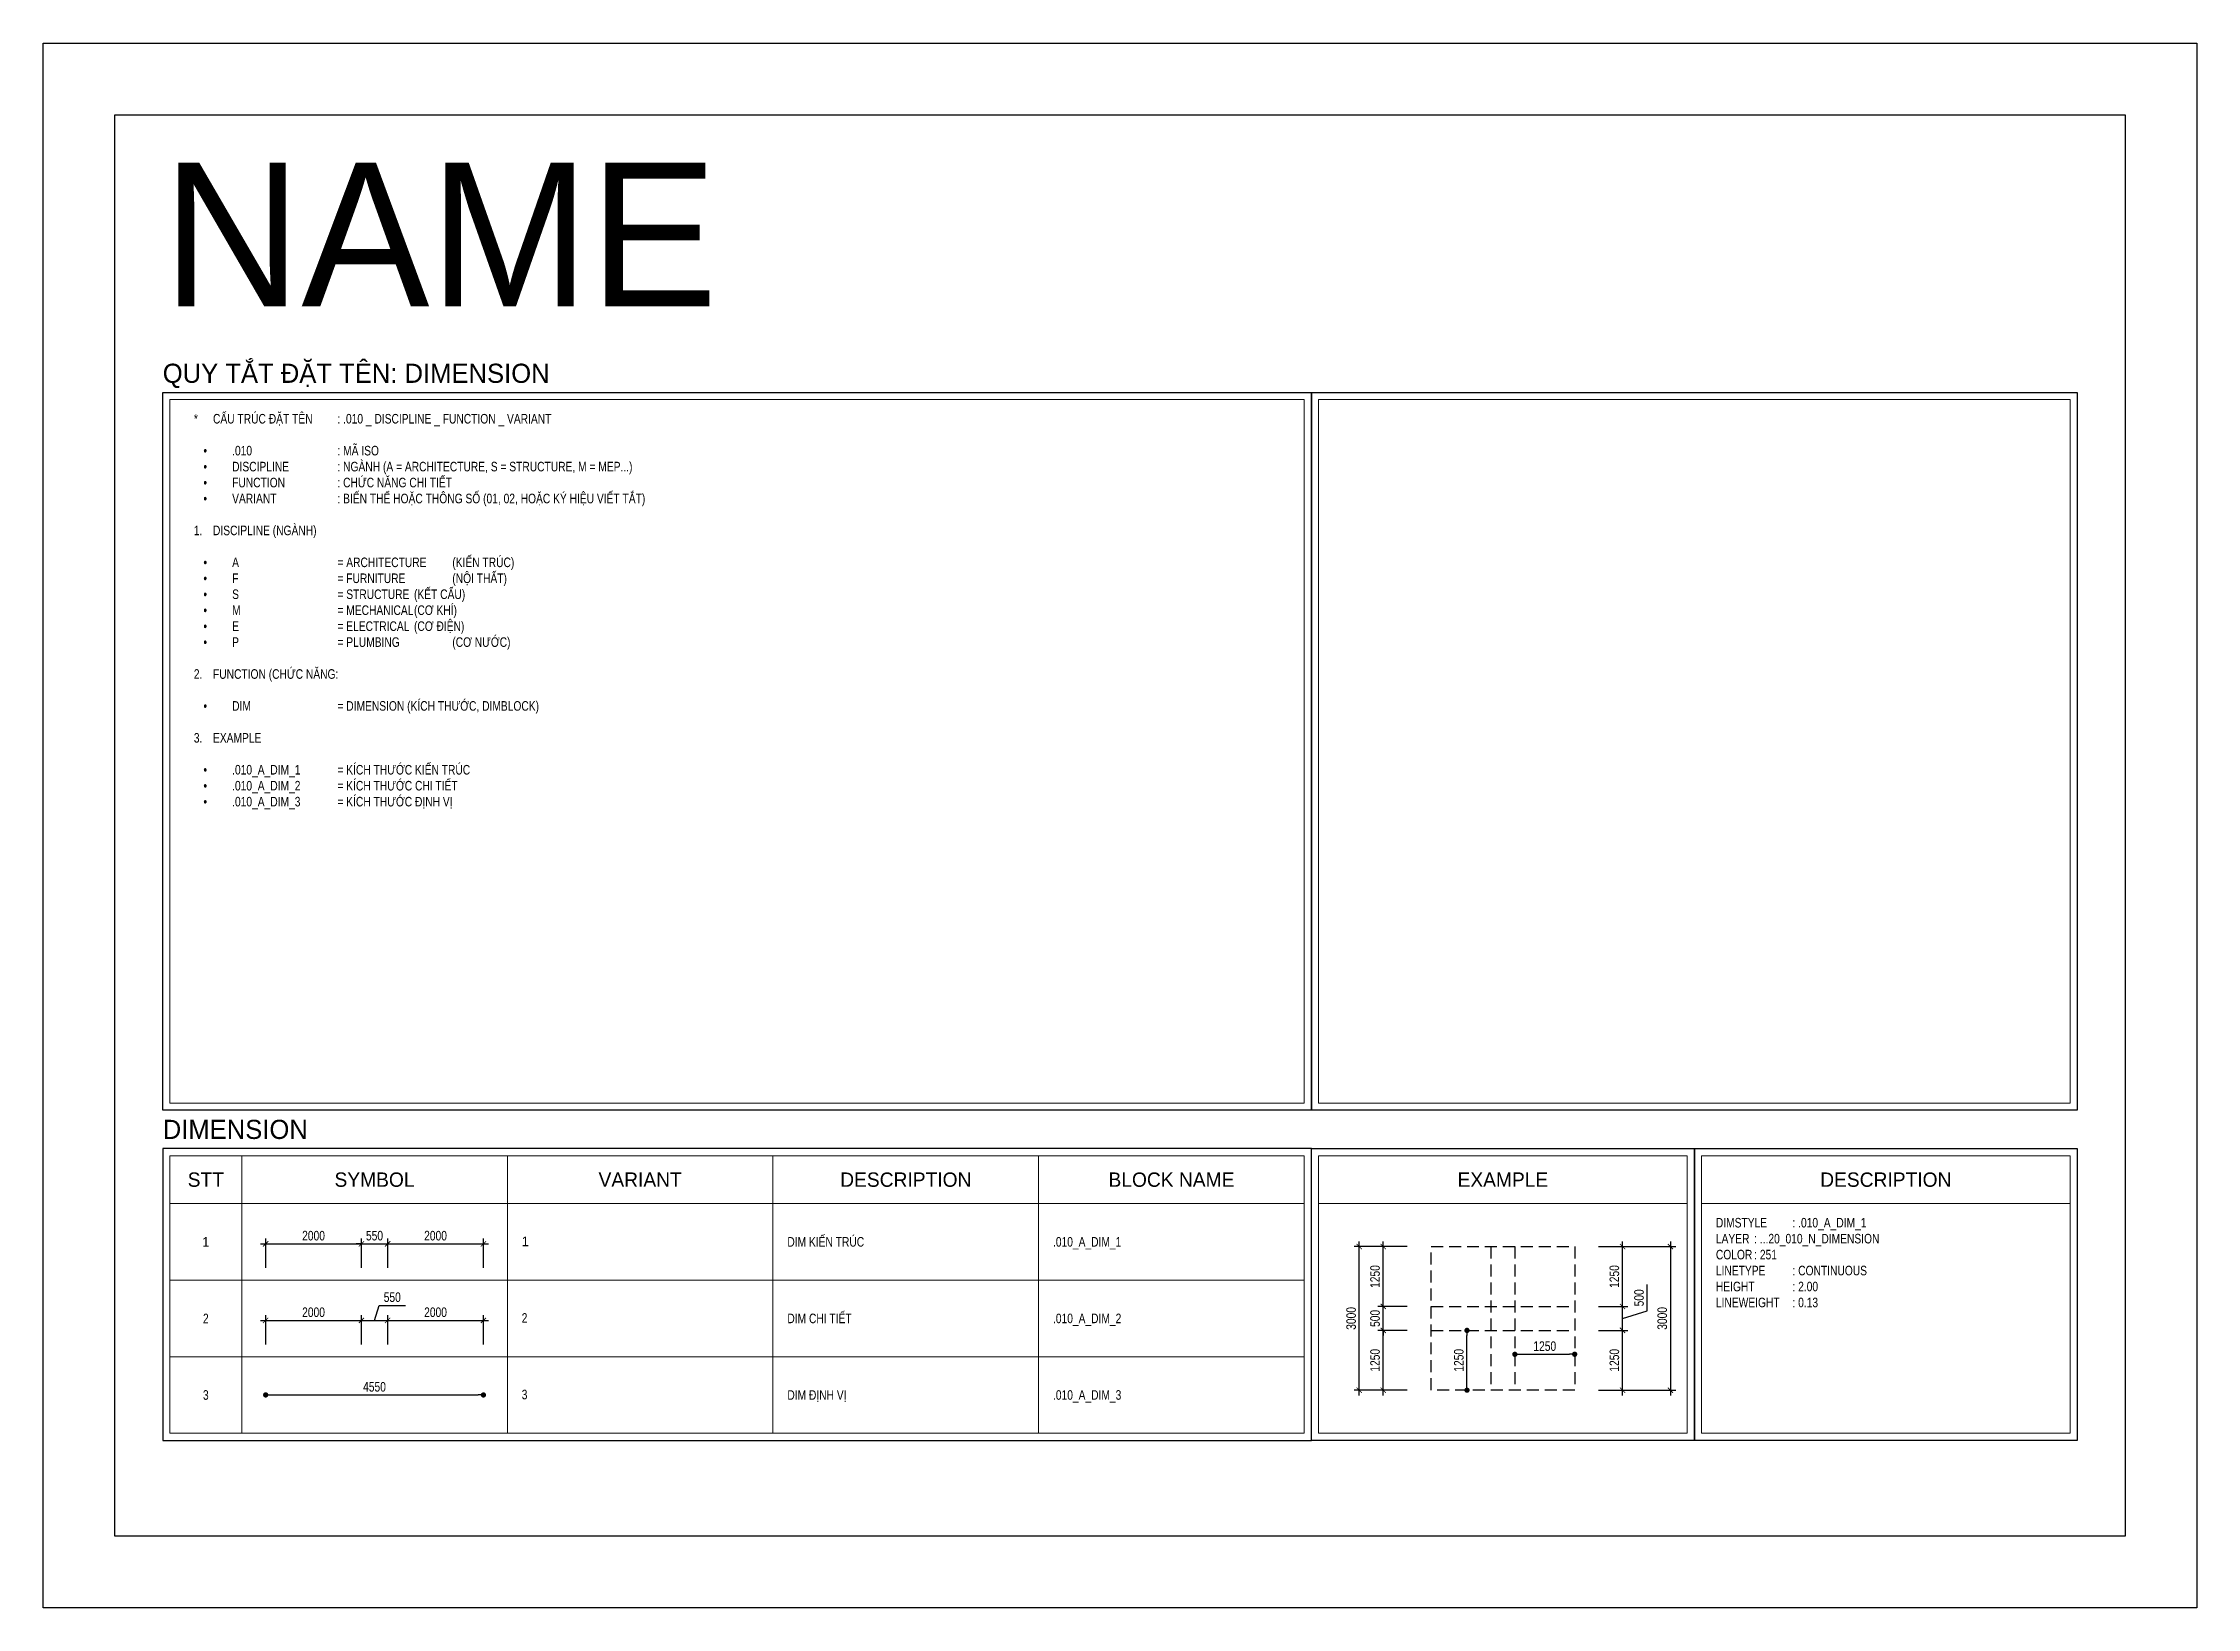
# Model space of a CAD drawing. Header units: millimetres. Extents: x 21129 to 2803301, y -510327 to 166837.
# Drawn here: x 353892 to 398892, y -97763 to -65063 of the extents above; entities that cross this region are included whole.
import ezdxf
from ezdxf.enums import TextEntityAlignment as Align

# ---------------------------------------------------------------- set-up
doc = ezdxf.new("R2010")
doc.units = ezdxf.units.MM
doc.linetypes.add('HIDDEN', pattern=[0.375, 0.25, -0.125])
doc.layers.get('Defpoints').update_dxf_attribs({"color": 140})
for name, color, linetype in [('....01_TNT_A_DRAWING', 7, 'Continuous'), ('....20_TNT_N_TEXT', 9, 'Continuous'), ('....22_TNT_N_DIMENSION', 251, 'Continuous')]:
    doc.layers.add(name, color=color, linetype=linetype)
doc.layers.add('....02_TNT_A_VIRTURAL', color=9, linetype='Continuous', lineweight=30, transparency=0.5)
doc.layers.add('....03_TNT_A_THIN', color=251, linetype='Continuous', lineweight=13, transparency=0.5)
doc.layers.add('....04_TNT_A_HIDDEN', color=251, linetype='HIDDEN', transparency=0.5)
doc.layers.add('....08_TNT_A_DETAIL', color=156, linetype='HIDDEN', transparency=0.5)
doc.styles.add('.TNT_A_TXT_1_MAIN', font='')
doc.styles.add('.TNT_A_TXT_2_SUB', font='UNI Alter Gothic (H).ttf')
doc.styles.add('.TNT_A_TXT_3_NOTE', font='uromans.shx', dxfattribs={"width": 0.8})
doc.styles.get('.TNT_A_TXT_1_MAIN').set_extended_font_data('UNI HelvetIns (H)')
doc.dimstyles.new('.TNT_A_DIM_1', dxfattribs={"dimtxt": 2, "dimasz": 1.1, "dimexe": 1.1, "dimexo": 0, "dimgap": 0.7, "dimtad": 1, "dimdec": 0, "dimzin": 0, "dimdsep": 46, "dimtxsty": '.TNT_A_TXT_3_NOTE', "dimblk": 'ARCHTICK', "dimcen": 0.09, "dimdle": 1.1, "dimclrd": 256, "dimclre": 256, "dimclrt": 14, "dimadec": 0, "dimazin": 0, "dimtfac": 1, "dimtdec": 0, "dimtix": 1, "dimtmove": 0, "dimatfit": 3, "dimfxl": 0, "dimtfillclr": 256, "dimtolj": 1, "dimtzin": 0, "dimarcsym": 0})
doc.dimstyles.new('.TNT_A_DIM_2', dxfattribs={"dimtxt": 2, "dimasz": 1.1, "dimexe": 1.1, "dimexo": 0, "dimgap": 0.7, "dimtad": 1, "dimdec": 0, "dimzin": 0, "dimdsep": 46, "dimtxsty": '.TNT_A_TXT_3_NOTE', "dimblk": 'ARCHTICK', "dimcen": 0.09, "dimdle": 1.1, "dimclrd": 256, "dimclre": 256, "dimclrt": 14, "dimadec": 0, "dimazin": 0, "dimtfac": 1, "dimtdec": 0, "dimtmove": 0, "dimatfit": 3, "dimfxl": 0, "dimtfillclr": 256, "dimtolj": 1, "dimtzin": 0, "dimarcsym": 0})
doc.dimstyles.new('.TNT_A_DIM_3', dxfattribs={"dimtxt": 2, "dimasz": 1.1, "dimexe": 1.1, "dimexo": 0, "dimgap": 0.7, "dimtad": 1, "dimdec": 0, "dimzin": 0, "dimdsep": 46, "dimtxsty": '.TNT_A_TXT_3_NOTE', "dimblk": 'DOT', "dimblk1": 'DOT', "dimblk2": 'DOT', "dimcen": 0.09, "dimdle": 1.1, "dimse1": 1, "dimse2": 1, "dimclrd": 256, "dimclre": 256, "dimclrt": 14, "dimadec": 0, "dimazin": 0, "dimtfac": 1, "dimtdec": 0, "dimtmove": 0, "dimatfit": 3, "dimldrblk": 'SMALL', "dimfxl": 0, "dimtfillclr": 256, "dimtolj": 1, "dimtzin": 0, "dimarcsym": 0})

msp = doc.modelspace()

# ---------------------------------------------------------------- texts
at = {"layer": '....20_TNT_N_TEXT'}
for s, height, style, p in [('QUY TẮT ĐẶT TÊN: DIMENSION', 400, '.TNT_A_TXT_1_MAIN', (356392.4, -72162.9)), ('DIMENSION', 400, '.TNT_A_TXT_1_MAIN', (356392.4, -87962.9)), ('1', 200, '.TNT_A_TXT_2_SUB', (363892.4, -90203.4))]:
    msp.add_text(s, height=height, dxfattribs=dict(at, style=style)).set_placement(p)
at = {"layer": '....20_TNT_N_TEXT', "style": '.TNT_A_TXT_2_SUB'}
for s, height, p in [('STT', 300, (357292.4, -88812.9)), ('SYMBOL', 300, (360817.4, -88812.9)), ('VARIANT', 300, (366367.4, -88812.9)), ('DESCRIPTION', 300, (371917.4, -88812.9)), ('BLOCK NAME', 300, (377467.4, -88812.9)), ('EXAMPLE', 300, (384392.3, -88812.9)), ('DESCRIPTION', 300, (392392.4, -88812.9)), ('1', 200, (357292.4, -90112.9))]:
    msp.add_text(s, height=height, dxfattribs=at).set_placement(p, align=Align.MIDDLE)
at = {"layer": '....20_TNT_N_TEXT', "style": '.TNT_A_TXT_3_NOTE', "width": 0.8}
for s, p in [('DIM KIẾN TRÚC', (369442.4, -90212.9)), ('.010_A_DIM_1', (374992.4, -90212.9)), ('2', (363892.4, -91803.4)), ('DIM CHI TIẾT', (369442.4, -91812.9)), ('.010_A_DIM_2', (374992.4, -91812.9)), ('3', (363892.4, -93403.4)), ('DIM ĐỊNH VỊ', (369442.4, -93412.9)), ('.010_A_DIM_3', (374992.4, -93412.9))]:
    msp.add_text(s, height=200, dxfattribs=at).set_placement(p)
for s, p in [('2', (357292.4, -91712.9)), ('3', (357292.4, -93312.9))]:
    msp.add_text(s, height=200, dxfattribs=at).set_placement(p, align=Align.MIDDLE)
at = {"layer": '....20_TNT_N_TEXT', "attachment_point": 1}
for s, insert, char_height, width, style in [('NAME', (356392.4, -67562.9), 3000, 33013.349, '.TNT_A_TXT_1_MAIN'), ('\\A1;\\pxi-3,l4,t3;*^ICẤU TRÚC ĐẶT TÊN^I: .010 _ DISCIPLINE _ FUNCTION _ VARIANT\\P\\P\\pl5,t5;{\\fSymbol|b0|i0|c2|p18;·^I}.010^I^I^I: MÃ ISO\\P{\\fSymbol|b0|i0|c2|p18;·^I}DISCIPLINE^I^I: NGÀNH (A = ARCHITECTURE, S = STRUCTURE, M = MEP...)\\P{\\fSymbol|b0|i0|c2|p18;·^I}FUNCTION^I^I: CHỨC NĂNG CHI TIẾT \\P{\\fSymbol|b0|i0|c2|p18;·^I}VARIANT^I^I: BIẾN THỂ HOẶC THÔNG SỐ (01, 02, HOẶC KÝ HIỆU VIẾT TẮT)\\P\\pl4,t3;\\P1.^IDISCIPLINE (NGÀNH)\\P\\P\\pl5,t5;{\\fSymbol|b0|i0|c2|p18;·^I}A^I^I^I= ARCHITECTURE^I(KIẾN TRÚC)\\P{\\fSymbol|b0|i0|c2|p18;·^I}F^I^I^I= FURNITURE^I^I(NỘI THẤT)\\P{\\fSymbol|b0|i0|c2|p18;·^I}S^I^I^I= STRUCTURE^I(KẾT CẤU)\\P{\\fSymbol|b0|i0|c2|p18;·^I}M^I^I^I= MECHANICAL^I(CƠ KHÍ)\\P{\\fSymbol|b0|i0|c2|p18;·^I}E^I^I^I= ELECTRICAL^I(CƠ ĐIỆN)\\P{\\fSymbol|b0|i0|c2|p18;·^I}P^I^I^I= PLUMBING^I^I(CƠ NƯỚC)\\P\\pl4,t3;\\P2.^IFUNCTION (CHỨC NĂNG:\\P\\P\\pl5,t5;{\\fSymbol|b0|i0|c2|p18;·^I}DIM^I^I^I= DIMENSION (KÍCH THƯỚC, DIMBLOCK)\\P\\pi0,l0,tz;\\P\\pi-3,l4,t3;3.^IEXAMPLE\\P\\pi0,l0,tz;\\P\\pi-3,l5,t5;{\\fSymbol|b0|i0|c2|p18;·^I}.010_A_DIM_1 ^I= KÍCH THƯỚC KIẾN TRÚC\\P{\\fSymbol|b0|i0|c2|p18;·^I}.010_A_DIM_2 ^I= KÍCH THƯỚC CHI TIẾT\\P{\\fSymbol|b0|i0|c2|p18;·^I}.010_A_DIM_3 ^I= KÍCH THƯỚC ĐỊNH VỊ', (356842.4, -72812.9), 200, 19399.995, '.TNT_A_TXT_3_NOTE'), ('\\A1;\\pxi-12,l12,sm1;DIMSTYLE^I: .010_A_DIM_1\\PLAYER^I: ...20_010_N_DIMENSION\\PCOLOR^I: 251\\PLINETYPE^I: CONTINUOUS\\PHEIGHT^I: 2.00\\PLINEWEIGHT^I: 0.13', (388842.4, -89612.9), 200, 7399.735, '.TNT_A_TXT_3_NOTE')]:
    msp.add_mtext(s, dxfattribs=dict(at, insert=insert, char_height=char_height, width=width, style=style))

# ---------------------------------------------------------------- blocks, each defined once
blk = doc.blocks.new('_ArchTick')
at = {"color": 0, "linetype": 'ByBlock', "const_width": 0.15}
blk.add_lwpolyline([(-0.5, -0.5), (0.5, 0.5)], dxfattribs=at)
blk = doc.blocks.new('*D23')
at = {"layer": '....22_TNT_N_DIMENSION', "linetype": 'ByBlock', "lineweight": -2, "transparency": 16777216}
for p, q in [((358433, -91755), (360653, -91755)), ((358543, -92255), (358543, -91645)), ((360543, -92255), (360543, -91645))]:
    blk.add_line(p, q, dxfattribs=at)
at = {"layer": 'Defpoints', "color": 0, "transparency": 16777216}
for p in [(360543, -91755), (358543, -92255), (360543, -92255)]:
    blk.add_point(p, dxfattribs=at)
at = {"layer": '....22_TNT_N_DIMENSION', "lineweight": -2, "transparency": 16777216, "xscale": 110, "yscale": 110, "zscale": 110, "rotation": 180}
blk.add_blockref('_ArchTick', (358543, -91755), dxfattribs=at)
at = {"layer": '....22_TNT_N_DIMENSION', "lineweight": -2, "transparency": 16777216, "xscale": 110, "yscale": 110, "zscale": 110}
blk.add_blockref('_ArchTick', (360543, -91755), dxfattribs=at)
at = {"layer": '....22_TNT_N_DIMENSION', "color": 14, "transparency": 16777216, "insert": (359543, -91585), "char_height": 200, "attachment_point": 5, "style": '.TNT_A_TXT_3_NOTE'}
blk.add_mtext('\\A1;2000', dxfattribs=at)
blk = doc.blocks.new('*D24')
at = {"layer": '....22_TNT_N_DIMENSION', "linetype": 'ByBlock', "lineweight": -2, "transparency": 16777216}
for p, q in [((360433, -91755), (361202, -91755)), ((360543, -92255), (360543, -91645)), ((360817, -91755), (360912, -91440)), ((360912, -91440), (361463, -91440)), ((361092, -92255), (361092, -91645))]:
    blk.add_line(p, q, dxfattribs=at)
at = {"layer": 'Defpoints', "color": 0, "transparency": 16777216}
for p in [(361092, -91755), (360543, -92255), (361092, -92255)]:
    blk.add_point(p, dxfattribs=at)
at = {"layer": '....22_TNT_N_DIMENSION', "lineweight": -2, "transparency": 16777216, "xscale": 110, "yscale": 110, "zscale": 110, "rotation": 180}
blk.add_blockref('_ArchTick', (360543, -91755), dxfattribs=at)
at = {"layer": '....22_TNT_N_DIMENSION', "lineweight": -2, "transparency": 16777216, "xscale": 110, "yscale": 110, "zscale": 110}
blk.add_blockref('_ArchTick', (361092, -91755), dxfattribs=at)
at = {"layer": '....22_TNT_N_DIMENSION', "color": 14, "transparency": 16777216, "insert": (361188, -91270), "char_height": 200, "attachment_point": 5, "style": '.TNT_A_TXT_3_NOTE'}
blk.add_mtext('\\A1;550', dxfattribs=at)
blk = doc.blocks.new('*D14')
at = {"layer": '....22_TNT_N_DIMENSION', "linetype": 'ByBlock', "lineweight": -2, "transparency": 16777216}
for p, q in [((360982, -91755), (363202, -91755)), ((361092, -92255), (361092, -91645)), ((363092, -92255), (363092, -91645))]:
    blk.add_line(p, q, dxfattribs=at)
at = {"layer": 'Defpoints', "color": 0, "transparency": 16777216}
for p in [(363092, -91755), (361092, -92255), (363092, -92255)]:
    blk.add_point(p, dxfattribs=at)
at = {"layer": '....22_TNT_N_DIMENSION', "lineweight": -2, "transparency": 16777216, "xscale": 110, "yscale": 110, "zscale": 110, "rotation": 180}
blk.add_blockref('_ArchTick', (361092, -91755), dxfattribs=at)
at = {"layer": '....22_TNT_N_DIMENSION', "lineweight": -2, "transparency": 16777216, "xscale": 110, "yscale": 110, "zscale": 110}
blk.add_blockref('_ArchTick', (363092, -91755), dxfattribs=at)
at = {"layer": '....22_TNT_N_DIMENSION', "color": 14, "transparency": 16777216, "insert": (362092, -91585), "char_height": 200, "attachment_point": 5, "style": '.TNT_A_TXT_3_NOTE'}
blk.add_mtext('\\A1;2000', dxfattribs=at)
blk = doc.blocks.new('*D25')
at = {"layer": '....22_TNT_N_DIMENSION', "linetype": 'ByBlock', "lineweight": -2, "transparency": 16777216}
for p, q in [((358433, -90155), (360653, -90155)), ((358543, -90655), (358543, -90045)), ((360543, -90655), (360543, -90045))]:
    blk.add_line(p, q, dxfattribs=at)
at = {"layer": 'Defpoints', "color": 0, "transparency": 16777216}
for p in [(360543, -90155), (358543, -90655), (360543, -90655)]:
    blk.add_point(p, dxfattribs=at)
at = {"layer": '....22_TNT_N_DIMENSION', "lineweight": -2, "transparency": 16777216, "xscale": 110, "yscale": 110, "zscale": 110, "rotation": 180}
blk.add_blockref('_ArchTick', (358543, -90155), dxfattribs=at)
at = {"layer": '....22_TNT_N_DIMENSION', "lineweight": -2, "transparency": 16777216, "xscale": 110, "yscale": 110, "zscale": 110}
blk.add_blockref('_ArchTick', (360543, -90155), dxfattribs=at)
at = {"layer": '....22_TNT_N_DIMENSION', "color": 14, "transparency": 16777216, "insert": (359543, -89985), "char_height": 200, "attachment_point": 5, "style": '.TNT_A_TXT_3_NOTE'}
blk.add_mtext('\\A1;2000', dxfattribs=at)
blk = doc.blocks.new('*D26')
at = {"layer": '....22_TNT_N_DIMENSION', "linetype": 'ByBlock', "lineweight": -2, "transparency": 16777216}
for p, q in [((360543, -90155), (360433, -90155)), ((360543, -90655), (360543, -90045)), ((360543, -90155), (361092, -90155)), ((361092, -90655), (361092, -90045)), ((361092, -90155), (361202, -90155))]:
    blk.add_line(p, q, dxfattribs=at)
at = {"layer": 'Defpoints', "color": 0, "transparency": 16777216}
for p in [(361092, -90155), (360543, -90655), (361092, -90655)]:
    blk.add_point(p, dxfattribs=at)
at = {"layer": '....22_TNT_N_DIMENSION', "lineweight": -2, "transparency": 16777216, "xscale": 110, "yscale": 110, "zscale": 110}
blk.add_blockref('_ArchTick', (360543, -90155), dxfattribs=at)
at = {"layer": '....22_TNT_N_DIMENSION', "lineweight": -2, "transparency": 16777216, "xscale": 110, "yscale": 110, "zscale": 110, "rotation": 180}
blk.add_blockref('_ArchTick', (361092, -90155), dxfattribs=at)
at = {"layer": '....22_TNT_N_DIMENSION', "color": 14, "transparency": 16777216, "insert": (360817, -89985), "char_height": 200, "attachment_point": 5, "style": '.TNT_A_TXT_3_NOTE'}
blk.add_mtext('\\A1;550', dxfattribs=at)
blk = doc.blocks.new('*D15')
at = {"layer": '....22_TNT_N_DIMENSION', "linetype": 'ByBlock', "lineweight": -2, "transparency": 16777216}
for p, q in [((360982, -90155), (363202, -90155)), ((361092, -90655), (361092, -90045)), ((363092, -90655), (363092, -90045))]:
    blk.add_line(p, q, dxfattribs=at)
at = {"layer": 'Defpoints', "color": 0, "transparency": 16777216}
for p in [(363092, -90155), (361092, -90655), (363092, -90655)]:
    blk.add_point(p, dxfattribs=at)
at = {"layer": '....22_TNT_N_DIMENSION', "lineweight": -2, "transparency": 16777216, "xscale": 110, "yscale": 110, "zscale": 110, "rotation": 180}
blk.add_blockref('_ArchTick', (361092, -90155), dxfattribs=at)
at = {"layer": '....22_TNT_N_DIMENSION', "lineweight": -2, "transparency": 16777216, "xscale": 110, "yscale": 110, "zscale": 110}
blk.add_blockref('_ArchTick', (363092, -90155), dxfattribs=at)
at = {"layer": '....22_TNT_N_DIMENSION', "color": 14, "transparency": 16777216, "insert": (362092, -89985), "char_height": 200, "attachment_point": 5, "style": '.TNT_A_TXT_3_NOTE'}
blk.add_mtext('\\A1;2000', dxfattribs=at)
blk = doc.blocks.new('_Dot')
at = {"color": 0, "linetype": 'ByBlock', "lineweight": -2}
blk.add_line((-0.5, 0), (-1, 0), dxfattribs=at)
at = {"color": 0, "linetype": 'ByBlock', "lineweight": -2, "const_width": 0.5}
blk.add_lwpolyline([(-0.25, 0, 1), (0.25, 0, 1)], format="xyb", close=True, dxfattribs=at)
blk = doc.blocks.new('*D16')
at = {"layer": '....22_TNT_N_DIMENSION', "linetype": 'ByBlock', "lineweight": -2, "transparency": 16777216}
blk.add_line((358653, -93313), (362982, -93313), dxfattribs=at)
at = {"layer": 'Defpoints', "color": 0, "transparency": 16777216}
for p in [(358543, -93313), (363092, -93313), (363092, -93313)]:
    blk.add_point(p, dxfattribs=at)
at = {"layer": '....22_TNT_N_DIMENSION', "lineweight": -2, "transparency": 16777216, "xscale": 110, "yscale": 110, "zscale": 110, "rotation": 180}
blk.add_blockref('_Dot', (358543, -93313), dxfattribs=at)
at = {"layer": '....22_TNT_N_DIMENSION', "lineweight": -2, "transparency": 16777216, "xscale": 110, "yscale": 110, "zscale": 110}
blk.add_blockref('_Dot', (363092, -93313), dxfattribs=at)
at = {"layer": '....22_TNT_N_DIMENSION', "color": 14, "transparency": 16777216, "insert": (360817, -93143), "char_height": 200, "attachment_point": 5, "style": '.TNT_A_TXT_3_NOTE'}
blk.add_mtext('\\A1;4550', dxfattribs=at)
blk = doc.blocks.new('_Small')
at = {"color": 0, "lineweight": -2}
blk.add_circle((0, 0), 0.25, dxfattribs=at)
blk = doc.blocks.new('*D17')
at = {"layer": '....22_TNT_N_DIMENSION', "linetype": 'ByBlock', "lineweight": -2, "transparency": 16777216}
for p, q in [((382392, -91963), (381782, -91963)), ((381892, -93323), (381892, -91853)), ((382392, -93213), (381782, -93213))]:
    blk.add_line(p, q, dxfattribs=at)
at = {"layer": 'Defpoints', "color": 0, "transparency": 16777216}
for p in [(381892, -91963), (382392, -91963), (382392, -93213)]:
    blk.add_point(p, dxfattribs=at)
at = {"layer": '....22_TNT_N_DIMENSION', "lineweight": -2, "transparency": 16777216, "xscale": 110, "yscale": 110, "zscale": 110}
for p, rotation in [((381892, -91963), 90), ((381892, -93213), 270)]:
    blk.add_blockref('_ArchTick', p, dxfattribs=dict(at, rotation=rotation))
at = {"layer": '....22_TNT_N_DIMENSION', "color": 14, "transparency": 16777216, "insert": (381722, -92588), "char_height": 200, "attachment_point": 5, "rotation": 90, "style": '.TNT_A_TXT_3_NOTE'}
blk.add_mtext('\\A1;1250', dxfattribs=at)
blk = doc.blocks.new('*D18')
at = {"layer": '....22_TNT_N_DIMENSION', "linetype": 'ByBlock', "lineweight": -2, "transparency": 16777216}
for p, q in [((382392, -91463), (381782, -91463)), ((381892, -91463), (381892, -91353)), ((381892, -91963), (381892, -91463)), ((382392, -91963), (381782, -91963)), ((381892, -91963), (381892, -92073))]:
    blk.add_line(p, q, dxfattribs=at)
at = {"layer": 'Defpoints', "color": 0, "transparency": 16777216}
for p in [(381892, -91463), (382392, -91463), (382392, -91963)]:
    blk.add_point(p, dxfattribs=at)
at = {"layer": '....22_TNT_N_DIMENSION', "lineweight": -2, "transparency": 16777216, "xscale": 110, "yscale": 110, "zscale": 110}
for p, rotation in [((381892, -91463), 270), ((381892, -91963), 90)]:
    blk.add_blockref('_ArchTick', p, dxfattribs=dict(at, rotation=rotation))
at = {"layer": '....22_TNT_N_DIMENSION', "color": 14, "transparency": 16777216, "insert": (381722, -91713), "char_height": 200, "attachment_point": 5, "rotation": 90, "style": '.TNT_A_TXT_3_NOTE'}
blk.add_mtext('\\A1;500', dxfattribs=at)
blk = doc.blocks.new('*D19')
at = {"layer": '....22_TNT_N_DIMENSION', "linetype": 'ByBlock', "lineweight": -2, "transparency": 16777216}
for p, q in [((382392, -90213), (381782, -90213)), ((381892, -91573), (381892, -90103)), ((382392, -91463), (381782, -91463))]:
    blk.add_line(p, q, dxfattribs=at)
at = {"layer": 'Defpoints', "color": 0, "transparency": 16777216}
for p in [(381892, -90213), (382392, -90213), (382392, -91463)]:
    blk.add_point(p, dxfattribs=at)
at = {"layer": '....22_TNT_N_DIMENSION', "lineweight": -2, "transparency": 16777216, "xscale": 110, "yscale": 110, "zscale": 110}
for p, rotation in [((381892, -90213), 90), ((381892, -91463), 270)]:
    blk.add_blockref('_ArchTick', p, dxfattribs=dict(at, rotation=rotation))
at = {"layer": '....22_TNT_N_DIMENSION', "color": 14, "transparency": 16777216, "insert": (381722, -90838), "char_height": 200, "attachment_point": 5, "rotation": 90, "style": '.TNT_A_TXT_3_NOTE'}
blk.add_mtext('\\A1;1250', dxfattribs=at)
blk = doc.blocks.new('*D27')
at = {"layer": '....22_TNT_N_DIMENSION', "linetype": 'ByBlock', "lineweight": -2, "transparency": 16777216}
for p, q in [((386392, -91963), (387002, -91963)), ((386892, -93323), (386892, -91853)), ((386392, -93213), (387002, -93213))]:
    blk.add_line(p, q, dxfattribs=at)
at = {"layer": 'Defpoints', "color": 0, "transparency": 16777216}
for p in [(386392, -91963), (386892, -91963), (386392, -93213)]:
    blk.add_point(p, dxfattribs=at)
at = {"layer": '....22_TNT_N_DIMENSION', "lineweight": -2, "transparency": 16777216, "xscale": 110, "yscale": 110, "zscale": 110}
for p, rotation in [((386892, -91963), 90), ((386892, -93213), 270)]:
    blk.add_blockref('_ArchTick', p, dxfattribs=dict(at, rotation=rotation))
at = {"layer": '....22_TNT_N_DIMENSION', "color": 14, "transparency": 16777216, "insert": (386722, -92588), "char_height": 200, "attachment_point": 5, "rotation": 90, "style": '.TNT_A_TXT_3_NOTE'}
blk.add_mtext('\\A1;1250', dxfattribs=at)
blk = doc.blocks.new('*D28')
at = {"layer": '....22_TNT_N_DIMENSION', "linetype": 'ByBlock', "lineweight": -2, "transparency": 16777216}
for p, q in [((386392, -90213), (387002, -90213)), ((386892, -91573), (386892, -90103)), ((386392, -91463), (387002, -91463))]:
    blk.add_line(p, q, dxfattribs=at)
at = {"layer": 'Defpoints', "color": 0, "transparency": 16777216}
for p in [(386392, -90213), (386892, -90213), (386392, -91463)]:
    blk.add_point(p, dxfattribs=at)
at = {"layer": '....22_TNT_N_DIMENSION', "lineweight": -2, "transparency": 16777216, "xscale": 110, "yscale": 110, "zscale": 110}
for p, rotation in [((386892, -90213), 90), ((386892, -91463), 270)]:
    blk.add_blockref('_ArchTick', p, dxfattribs=dict(at, rotation=rotation))
at = {"layer": '....22_TNT_N_DIMENSION', "color": 14, "transparency": 16777216, "insert": (386722, -90838), "char_height": 200, "attachment_point": 5, "rotation": 90, "style": '.TNT_A_TXT_3_NOTE'}
blk.add_mtext('\\A1;1250', dxfattribs=at)
blk = doc.blocks.new('*D29')
at = {"layer": '....22_TNT_N_DIMENSION', "linetype": 'ByBlock', "lineweight": -2, "transparency": 16777216}
for p, q in [((387407, -91558), (387407, -91007)), ((386392, -91463), (387002, -91463)), ((386892, -92073), (386892, -91353)), ((386892, -91713), (387407, -91558)), ((386392, -91963), (387002, -91963))]:
    blk.add_line(p, q, dxfattribs=at)
at = {"layer": 'Defpoints', "color": 0, "transparency": 16777216}
for p in [(386392, -91463), (386892, -91463), (386392, -91963)]:
    blk.add_point(p, dxfattribs=at)
at = {"layer": '....22_TNT_N_DIMENSION', "lineweight": -2, "transparency": 16777216, "xscale": 110, "yscale": 110, "zscale": 110}
for p, rotation in [((386892, -91463), 90), ((386892, -91963), 270)]:
    blk.add_blockref('_ArchTick', p, dxfattribs=dict(at, rotation=rotation))
at = {"layer": '....22_TNT_N_DIMENSION', "color": 14, "transparency": 16777216, "insert": (387237, -91283), "char_height": 200, "attachment_point": 5, "rotation": 90, "style": '.TNT_A_TXT_3_NOTE'}
blk.add_mtext('\\A1;500', dxfattribs=at)
blk = doc.blocks.new('*D13')
at = {"layer": '....22_TNT_N_DIMENSION', "linetype": 'ByBlock', "lineweight": -2, "transparency": 16777216}
for p, q in [((382392, -90213), (381282, -90213)), ((381392, -93323), (381392, -90103)), ((382392, -93213), (381282, -93213))]:
    blk.add_line(p, q, dxfattribs=at)
at = {"layer": 'Defpoints', "color": 0, "transparency": 16777216}
for p in [(381392, -90213), (382392, -90213), (382392, -93213)]:
    blk.add_point(p, dxfattribs=at)
at = {"layer": '....22_TNT_N_DIMENSION', "lineweight": -2, "transparency": 16777216, "xscale": 110, "yscale": 110, "zscale": 110}
for p, rotation in [((381392, -90213), 90), ((381392, -93213), 270)]:
    blk.add_blockref('_ArchTick', p, dxfattribs=dict(at, rotation=rotation))
at = {"layer": '....22_TNT_N_DIMENSION', "color": 14, "transparency": 16777216, "insert": (381222, -91713), "char_height": 200, "attachment_point": 5, "rotation": 90, "style": '.TNT_A_TXT_3_NOTE'}
blk.add_mtext('\\A1;3000', dxfattribs=at)
blk = doc.blocks.new('*D20')
at = {"layer": '....22_TNT_N_DIMENSION', "linetype": 'ByBlock', "lineweight": -2, "transparency": 16777216}
for p, q in [((386392, -90213), (388002, -90213)), ((387892, -90103), (387892, -93323)), ((386392, -93213), (388002, -93213))]:
    blk.add_line(p, q, dxfattribs=at)
at = {"layer": 'Defpoints', "color": 0, "transparency": 16777216}
for p in [(386392, -90213), (386392, -93213), (387892, -93213)]:
    blk.add_point(p, dxfattribs=at)
at = {"layer": '....22_TNT_N_DIMENSION', "lineweight": -2, "transparency": 16777216, "xscale": 110, "yscale": 110, "zscale": 110}
for p, rotation in [((387892, -90213), 90), ((387892, -93213), 270)]:
    blk.add_blockref('_ArchTick', p, dxfattribs=dict(at, rotation=rotation))
at = {"layer": '....22_TNT_N_DIMENSION', "color": 14, "transparency": 16777216, "insert": (387722, -91713), "char_height": 200, "attachment_point": 5, "rotation": 90, "style": '.TNT_A_TXT_3_NOTE'}
blk.add_mtext('\\A1;3000', dxfattribs=at)
blk = doc.blocks.new('*D21')
at = {"layer": '....22_TNT_N_DIMENSION', "linetype": 'ByBlock', "lineweight": -2, "transparency": 16777216}
blk.add_line((383642, -93103), (383642, -92073), dxfattribs=at)
at = {"layer": 'Defpoints', "color": 0, "transparency": 16777216}
for p in [(383642, -91963), (384142, -91963), (384142, -93213)]:
    blk.add_point(p, dxfattribs=at)
at = {"layer": '....22_TNT_N_DIMENSION', "lineweight": -2, "transparency": 16777216, "xscale": 110, "yscale": 110, "zscale": 110}
for p, rotation in [((383642, -91963), 90), ((383642, -93213), 270)]:
    blk.add_blockref('_Dot', p, dxfattribs=dict(at, rotation=rotation))
at = {"layer": '....22_TNT_N_DIMENSION', "color": 14, "transparency": 16777216, "insert": (383472, -92588), "char_height": 200, "attachment_point": 5, "rotation": 90, "style": '.TNT_A_TXT_3_NOTE'}
blk.add_mtext('\\A1;1250', dxfattribs=at)
blk = doc.blocks.new('*D22')
at = {"layer": '....22_TNT_N_DIMENSION', "linetype": 'ByBlock', "lineweight": -2, "transparency": 16777216}
blk.add_line((384752, -92463), (385782, -92463), dxfattribs=at)
at = {"layer": 'Defpoints', "color": 0, "transparency": 16777216}
for p in [(384642, -91963), (385892, -91963), (385892, -92463)]:
    blk.add_point(p, dxfattribs=at)
at = {"layer": '....22_TNT_N_DIMENSION', "lineweight": -2, "transparency": 16777216, "xscale": 110, "yscale": 110, "zscale": 110, "rotation": 180}
blk.add_blockref('_Dot', (384642, -92463), dxfattribs=at)
at = {"layer": '....22_TNT_N_DIMENSION', "lineweight": -2, "transparency": 16777216, "xscale": 110, "yscale": 110, "zscale": 110}
blk.add_blockref('_Dot', (385892, -92463), dxfattribs=at)
at = {"layer": '....22_TNT_N_DIMENSION', "color": 14, "transparency": 16777216, "insert": (385267, -92293), "char_height": 200, "attachment_point": 5, "style": '.TNT_A_TXT_3_NOTE'}
blk.add_mtext('\\A1;1250', dxfattribs=at)
blk = doc.blocks.new('.TNT_KHUNG LAYOUT_2')
at = {"color": 250}
blk.add_lwpolyline([(0, 327), (450, 327), (450, 0), (0, 0)], close=True, dxfattribs=at)
at = {"color": 14}
blk.add_lwpolyline([(15, 312), (435, 312), (435, 15), (15, 15)], close=True, dxfattribs=at)

# ---------------------------------------------------------------- dimensions: what is measured, and where the dimension line sits
at = {"layer": '....22_TNT_N_DIMENSION'}
for base, p1, p2, dimstyle, override, picture, middle in [((360542.5, -90155.4), (358542.5, -90655.4), (360542.5, -90655.4), '.TNT_A_DIM_1', {"dimscale": 100}, '*D25', (359542.5, -89985.4)), ((361092.3, -90155.4), (360542.5, -90655.4), (361092.3, -90655.4), '.TNT_A_DIM_1', {"dimscale": 100}, '*D26', (360817.4, -89985.4)), ((363092.2, -90155.4), (361092.3, -90655.4), (363092.2, -90655.4), '.TNT_A_DIM_1', {"dimscale": 100}, '*D15', (362092.3, -89985.4)), ((361092.3, -91755.4), (360542.5, -92255.4), (361092.3, -92255.4), '.TNT_A_DIM_2', {"dimscale": 100, "dimtmove": 1}, '*D24', (360981.9, -91270.4)), ((360542.5, -91755.4), (358542.5, -92255.4), (360542.5, -92255.4), '.TNT_A_DIM_2', {"dimscale": 100}, '*D23', (359542.5, -91585.4)), ((363092.2, -91755.4), (361092.3, -92255.4), (363092.2, -92255.4), '.TNT_A_DIM_2', {"dimscale": 100, "dimtmove": 1}, '*D14', (362092.3, -91585.4)), ((385892.4, -92462.9), (384642.4, -91962.9), (385892.4, -91962.9), '.TNT_A_DIM_3', {"dimscale": 100}, '*D22', (385267.4, -92292.9))]:
    dim = msp.add_linear_dim(base=base, p1=p1, p2=p2, dimstyle=dimstyle, override=override, dxfattribs=at)
    dim.commit()
    dim.dimension.update_dxf_attribs({"geometry": picture, "text_midpoint": middle})
for base, p1, p2, dimstyle, override, picture, middle in [((381392.4, -90212.9), (382392.4, -93212.9), (382392.4, -90212.9), '.TNT_A_DIM_1', {"dimscale": 100, "dimtmove": 1}, '*D13', (381222.4, -91712.9)), ((381892.4, -90212.9), (382392.4, -91462.9), (382392.4, -90212.9), '.TNT_A_DIM_1', {"dimscale": 100, "dimtmove": 1}, '*D19', (381722.4, -90837.9)), ((386892.4, -90212.9), (386392.4, -91462.9), (386392.4, -90212.9), '.TNT_A_DIM_2', {"dimscale": 100}, '*D28', (386722.4, -90837.9)), ((387892.4, -93212.9), (386392.4, -90212.9), (386392.4, -93212.9), '.TNT_A_DIM_2', {"dimscale": 100}, '*D20', (387722.4, -91712.9)), ((386892.4, -91462.9), (386392.4, -91962.9), (386392.4, -91462.9), '.TNT_A_DIM_2', {"dimscale": 100, "dimtmove": 1}, '*D29', (387237.4, -91488.4)), ((381892.4, -91462.9), (382392.4, -91962.9), (382392.4, -91462.9), '.TNT_A_DIM_1', {"dimscale": 100, "dimtmove": 1}, '*D18', (381722.4, -91712.9)), ((381892.4, -91962.9), (382392.4, -93212.9), (382392.4, -91962.9), '.TNT_A_DIM_1', {"dimscale": 100}, '*D17', (381722.4, -92587.9)), ((383642.4, -91962.9), (384142.4, -93212.9), (384142.4, -91962.9), '.TNT_A_DIM_3', {"dimscale": 100}, '*D21', (383472.4, -92587.9)), ((386892.4, -91962.9), (386392.4, -93212.9), (386392.4, -91962.9), '.TNT_A_DIM_2', {"dimscale": 100}, '*D27', (386722.4, -92587.9))]:
    dim = msp.add_linear_dim(base=base, p1=p1, p2=p2, angle=90, dimstyle=dimstyle, override=override, dxfattribs=at)
    dim.commit()
    dim.dimension.update_dxf_attribs({"geometry": picture, "text_midpoint": middle})
dim = msp.add_aligned_dim(p1=(358542.5, -93312.9), p2=(363092.2, -93312.9), distance=0, dimstyle='.TNT_A_DIM_3', override={"dimscale": 100}, dxfattribs=at)
dim.commit()
dim.dimension.update_dxf_attribs({"geometry": '*D16', "text_midpoint": (360817.4, -93142.9)})

# ---------------------------------------------------------------- linework, layer by layer
at = {"layer": '....02_TNT_A_VIRTURAL'}
for points in [[(356392.4, -72362.9), (380392.4, -72362.9), (380392.4, -87362.9), (356392.4, -87362.9)], [(380392.4, -72362.9), (396392.4, -72362.9), (396392.4, -87362.9), (380392.4, -87362.9)], [(380392.4, -88162.9), (356392.4, -88162.9), (356392.4, -94262.9), (380392.4, -94262.9)], [(380392.4, -88162.9), (388392.4, -88162.9), (388392.4, -94262.9), (380392.4, -94262.9)], [(388392.4, -88162.9), (396392.4, -88162.9), (396392.4, -94262.9), (388392.4, -94262.9)]]:
    msp.add_lwpolyline(points, close=True, dxfattribs=at)
at = {"layer": '....03_TNT_A_THIN'}
for p, q in [((358042.4, -88312.9), (358042.4, -94112.9)), ((363592.4, -88312.9), (363592.4, -94112.9)), ((369142.4, -88312.9), (369142.4, -94112.9)), ((374692.4, -88312.9), (374692.4, -94112.9)), ((356542.4, -89312.9), (380242.4, -89312.9)), ((380542.4, -89312.9), (388242.4, -89312.9)), ((388542.4, -89312.9), (396242.4, -89312.9)), ((356542.4, -90912.9), (380242.4, -90912.9)), ((356542.4, -92512.9), (380242.4, -92512.9))]:
    msp.add_line(p, q, dxfattribs=at)
for points in [[(356542.4, -72512.9), (380242.4, -72512.9), (380242.4, -87212.9), (356542.4, -87212.9)], [(380542.4, -72512.9), (396242.4, -72512.9), (396242.4, -87212.9), (380542.4, -87212.9)], [(356542.4, -88312.9), (380242.4, -88312.9), (380242.4, -94112.9), (356542.4, -94112.9)], [(380542.4, -88312.9), (388242.4, -88312.9), (388242.4, -94112.9), (380542.4, -94112.9)], [(388542.4, -88312.9), (396242.4, -88312.9), (396242.4, -94112.9), (388542.4, -94112.9)]]:
    msp.add_lwpolyline(points, close=True, dxfattribs=at)
at = {"layer": '....04_TNT_A_HIDDEN', "ltscale": 1000}
for p, q in [((384142.4, -90212.9), (384142.4, -93212.9)), ((384642.4, -90212.9), (384642.4, -93212.9)), ((382892.4, -91462.9), (385892.4, -91462.9)), ((382892.4, -91962.9), (385892.4, -91962.9))]:
    msp.add_line(p, q, dxfattribs=at)
at = {"layer": '....08_TNT_A_DETAIL', "ltscale": 1000}
msp.add_lwpolyline([(382892.4, -90212.9), (385892.4, -90212.9), (385892.4, -93212.9), (382892.4, -93212.9)], close=True, dxfattribs=at)

# ---------------------------------------------------------------- block references
at = {"layer": '....01_TNT_A_DRAWING', "xscale": 100, "yscale": 100, "zscale": 100}
msp.add_blockref('.TNT_KHUNG LAYOUT_2', (353892.4, -97762.9), dxfattribs=at)

msp.set_redraw_order([(e.dxf.handle, doc.entitydb.next_handle()) for e in msp.query("TEXT MTEXT ATTDEF DIMENSION ARC_DIMENSION")])  # texts and dimensions are drawn at this point

doc.saveas('drawing.dxf')
